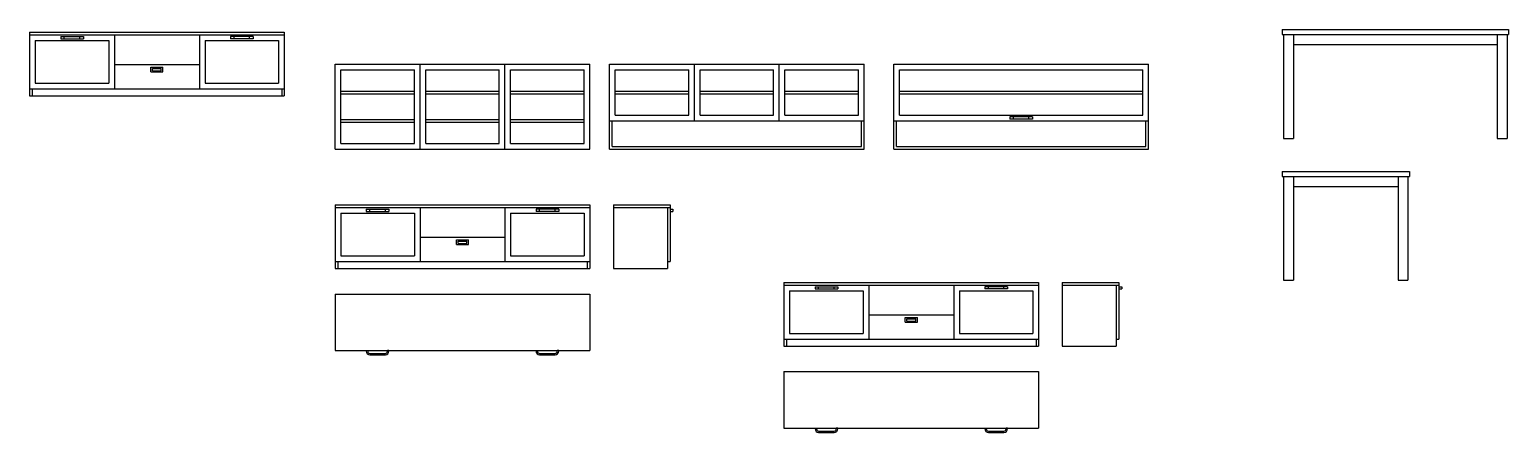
# Model space of a CAD drawing. Header units: millimetres. Extents: x -48 to 1636, y 140 to 1505.
# Drawn here: x 460 to 1506, y 140 to 425 of the extents above; entities that cross this region are included whole.
import ezdxf

# ---------------------------------------------------------------- set-up
doc = ezdxf.new("R2010")
doc.units = ezdxf.units.MM

# ---------------------------------------------------------------- blocks, each defined once
blk = doc.blocks.new('Z$W@#27578')
for p, q in [((0, 0), (0, 3.2)), ((0, 3.2), (8.6, 3.2)), ((0, 0), (8.6, 0)), ((1.2, 2.4), (7.4, 2.4)), ((1.2, 0.8), (1.2, 2.4)), ((1.2, 0.8), (7.4, 0.8)), ((7.4, 0.8), (7.4, 2.4)), ((8.6, 0), (8.6, 3.2))]:
    blk.add_line(p, q)
blk = doc.blocks.new('Z$W@#18045')
for p, q in [((0, 1.5), (16, 1.5)), ((0, 1.5), (0, 0)), ((0, 0), (16, 0)), ((2.5, 0), (2.5, 1.5)), ((13.5, 0), (13.5, 1.5)), ((16, 1.5), (16, 0))]:
    blk.add_line(p, q)
blk = doc.blocks.new('Z$W@#14975')
for p, q in [((0, 3), (0, 2.5)), ((0, 3), (1, 3)), ((1, 3), (1, 2.5)), ((2.5, 1), (13.5, 1)), ((2.5, 0), (13.5, 0)), ((16, 3), (15, 3)), ((15, 3), (15, 2.5)), ((16, 3), (16, 2.5))]:
    blk.add_line(p, q)
for centre, radius, start, end in [((2.5, 2.5), 2.5, 180, 270), ((2.5, 2.5), 1.5, 180, 270), ((13.5, 2.5), 1.5, 270, 0), ((13.5, 2.5), 2.5, 270, 0)]:
    blk.add_arc(centre, radius, start, end)

msp = doc.modelspace()

# ---------------------------------------------------------------- linework, layer by layer
for p, q in [((460.243, 422.896), (460.243, 377.896)), ((460.243, 422.896), (640.243, 422.896)), ((460.243, 421.096), (640.243, 421.096)), ((520.243, 421.096), (520.243, 382.896)), ((580.243, 421.096), (580.243, 382.896)), ((640.243, 422.896), (640.243, 377.896)), ((1345.508, 424.813), (1345.508, 421.213)), ((1345.508, 424.813), (1505.508, 424.813)), ((1345.508, 421.213), (1505.508, 421.213)), ((1346.508, 421.213), (1346.508, 347.813)), ((1353.508, 421.213), (1353.508, 347.813)), ((1497.508, 421.213), (1497.508, 347.813)), ((1504.508, 421.213), (1504.508, 347.813)), ((1505.508, 424.813), (1505.508, 421.213)), ((464.243, 417.096), (516.243, 417.096)), ((464.243, 417.096), (464.243, 386.896)), ((516.243, 417.096), (516.243, 386.896)), ((584.243, 417.096), (636.243, 417.096)), ((584.243, 417.096), (584.243, 386.896)), ((636.243, 417.096), (636.243, 386.896)), ((1353.508, 414.213), (1497.508, 414.213)), ((520.243, 400.096), (580.243, 400.096)), ((676.227, 340.267), (676.227, 400.267)), ((676.227, 400.267), (856.227, 400.267)), ((736.227, 340.267), (736.227, 400.267)), ((796.227, 340.267), (796.227, 400.267)), ((856.227, 340.267), (856.227, 400.267)), ((870.159, 340.267), (870.159, 400.267)), ((870.159, 400.267), (1050.159, 400.267)), ((930.159, 360.267), (930.159, 400.267)), ((990.159, 360.267), (990.159, 400.267)), ((1050.159, 340.267), (1050.159, 400.267)), ((1071.086, 340.267), (1071.086, 400.267)), ((1071.086, 400.267), (1251.086, 400.267)), ((1251.086, 340.267), (1251.086, 400.267)), ((464.243, 386.896), (516.243, 386.896)), ((584.243, 386.896), (636.243, 386.896)), ((680.227, 344.267), (680.227, 396.267)), ((680.227, 396.267), (732.227, 396.267)), ((732.227, 344.267), (732.227, 396.267)), ((740.227, 344.267), (740.227, 396.267)), ((740.227, 396.267), (792.227, 396.267)), ((792.227, 344.267), (792.227, 396.267)), ((800.227, 344.267), (800.227, 396.267)), ((800.227, 396.267), (852.227, 396.267)), ((852.227, 344.267), (852.227, 396.267)), ((874.159, 396.267), (926.159, 396.267)), ((874.159, 364.267), (874.159, 396.267)), ((926.159, 364.267), (926.159, 396.267)), ((934.159, 396.267), (986.159, 396.267)), ((934.159, 364.267), (934.159, 396.267)), ((986.159, 364.267), (986.159, 396.267)), ((994.159, 396.267), (1046.159, 396.267)), ((994.159, 364.267), (994.159, 396.267)), ((1046.159, 364.267), (1046.159, 396.267)), ((1075.086, 396.267), (1247.086, 396.267)), ((1075.086, 364.267), (1075.086, 396.267)), ((1247.086, 364.267), (1247.086, 396.267)), ((460.243, 382.896), (640.243, 382.896)), ((460.243, 377.896), (640.243, 377.896)), ((462.043, 382.896), (462.043, 377.896)), ((638.443, 382.896), (638.443, 377.896)), ((680.227, 381.167), (732.227, 381.167)), ((680.227, 379.367), (732.227, 379.367)), ((740.227, 381.167), (792.227, 381.167)), ((740.227, 379.367), (792.227, 379.367)), ((800.227, 381.167), (852.227, 381.167)), ((800.227, 379.367), (852.227, 379.367)), ((874.159, 381.167), (926.159, 381.167)), ((874.159, 379.367), (926.159, 379.367)), ((934.159, 381.167), (986.159, 381.167)), ((934.159, 379.367), (986.159, 379.367)), ((994.159, 381.167), (1046.159, 381.167)), ((994.159, 379.367), (1046.159, 379.367)), ((1075.086, 381.167), (1247.086, 381.167)), ((1075.086, 379.367), (1247.086, 379.367)), ((680.227, 361.167), (732.227, 361.167)), ((680.227, 359.367), (732.227, 359.367)), ((740.227, 361.167), (792.227, 361.167)), ((740.227, 359.367), (792.227, 359.367)), ((800.227, 361.167), (852.227, 361.167)), ((800.227, 359.367), (852.227, 359.367)), ((870.159, 360.267), (1050.159, 360.267)), ((871.959, 342.067), (871.959, 360.267)), ((874.159, 364.267), (926.159, 364.267)), ((934.159, 364.267), (986.159, 364.267)), ((994.159, 364.267), (1046.159, 364.267)), ((1048.359, 342.067), (1048.359, 360.267)), ((1071.086, 360.267), (1251.086, 360.267)), ((1072.886, 342.067), (1072.886, 360.267)), ((1075.086, 364.267), (1247.086, 364.267)), ((1249.286, 342.067), (1249.286, 360.267)), ((1346.508, 347.813), (1353.508, 347.813)), ((1497.508, 347.813), (1504.508, 347.813)), ((676.227, 340.267), (856.227, 340.267)), ((680.227, 344.267), (732.227, 344.267)), ((740.227, 344.267), (792.227, 344.267)), ((800.227, 344.267), (852.227, 344.267)), ((870.159, 340.267), (1050.159, 340.267)), ((871.959, 342.067), (1048.359, 342.067)), ((1071.086, 340.267), (1251.086, 340.267)), ((1072.886, 342.067), (1249.286, 342.067)), ((1345.508, 324.44), (1345.508, 320.84)), ((1345.508, 324.44), (1435.508, 324.44)), ((1435.508, 324.44), (1435.508, 320.84)), ((1345.508, 320.84), (1435.508, 320.84)), ((1346.508, 320.84), (1346.508, 247.44)), ((1353.508, 320.84), (1353.508, 247.44)), ((1353.508, 313.84), (1427.508, 313.84)), ((1427.508, 320.84), (1427.508, 247.44)), ((1434.508, 320.84), (1434.508, 247.44)), ((676.227, 300.783), (676.227, 255.783)), ((676.227, 300.783), (856.227, 300.783)), ((676.227, 298.983), (856.227, 298.983)), ((680.227, 294.983), (732.227, 294.983)), ((680.227, 294.983), (680.227, 264.783)), ((732.227, 294.983), (732.227, 264.783)), ((736.227, 298.983), (736.227, 260.783)), ((796.227, 298.983), (796.227, 260.783)), ((800.227, 294.983), (852.227, 294.983)), ((800.227, 294.983), (800.227, 264.783)), ((852.227, 294.983), (852.227, 264.783)), ((856.227, 300.783), (856.227, 255.783)), ((872.936, 300.783), (912.936, 300.783)), ((872.936, 300.783), (872.936, 255.783)), ((872.936, 298.983), (912.936, 298.983)), ((911.136, 298.983), (911.136, 255.783)), ((912.936, 300.783), (912.936, 260.783)), ((912.936, 297.733), (914.936, 297.733)), ((912.936, 297.733), (912.936, 296.233)), ((912.936, 296.233), (914.936, 296.233)), ((914.936, 297.733), (914.936, 296.233)), ((736.227, 277.983), (796.227, 277.983)), ((680.227, 264.783), (732.227, 264.783)), ((800.227, 264.783), (852.227, 264.783)), ((676.227, 260.783), (856.227, 260.783)), ((676.227, 255.783), (856.227, 255.783)), ((678.027, 260.783), (678.027, 255.783)), ((854.427, 260.783), (854.427, 255.783)), ((872.936, 255.783), (911.136, 255.783)), ((911.136, 260.783), (912.936, 260.783)), ((993.453, 245.865), (993.453, 200.865)), ((993.453, 245.865), (1173.453, 245.865)), ((993.453, 244.065), (1173.453, 244.065)), ((1053.453, 244.065), (1053.453, 205.865)), ((1113.453, 244.065), (1113.453, 205.865)), ((1173.453, 245.865), (1173.453, 200.865)), ((1190.162, 245.865), (1230.162, 245.865)), ((1190.162, 245.865), (1190.162, 200.865)), ((1190.162, 244.065), (1230.162, 244.065)), ((1228.362, 244.065), (1228.362, 200.865)), ((1230.162, 245.865), (1230.162, 205.865)), ((1230.162, 242.815), (1232.162, 242.815)), ((1230.162, 242.815), (1230.162, 241.315)), ((1230.162, 241.315), (1232.162, 241.315)), ((1232.162, 242.815), (1232.162, 241.315)), ((1346.508, 247.44), (1353.508, 247.44)), ((1427.508, 247.44), (1434.508, 247.44)), ((676.227, 237.762), (676.227, 197.762)), ((676.227, 237.762), (856.227, 237.762)), ((856.227, 237.762), (856.227, 197.762)), ((997.453, 240.065), (1049.453, 240.065)), ((997.453, 240.065), (997.453, 209.865)), ((1049.453, 240.065), (1049.453, 209.865)), ((1117.453, 240.065), (1169.453, 240.065)), ((1117.453, 240.065), (1117.453, 209.865)), ((1169.453, 240.065), (1169.453, 209.865)), ((1053.453, 223.065), (1113.453, 223.065)), ((997.453, 209.865), (1049.453, 209.865)), ((1117.453, 209.865), (1169.453, 209.865)), ((993.453, 205.865), (1173.453, 205.865)), ((993.453, 200.865), (1173.453, 200.865)), ((995.253, 205.865), (995.253, 200.865)), ((1171.653, 205.865), (1171.653, 200.865)), ((1190.162, 200.865), (1228.362, 200.865)), ((1228.362, 205.865), (1230.162, 205.865)), ((676.227, 197.762), (856.227, 197.762)), ((993.453, 182.844), (993.453, 142.844)), ((993.453, 182.844), (1173.453, 182.844)), ((1173.453, 182.844), (1173.453, 142.844)), ((993.453, 142.844), (1173.453, 142.844))]:
    msp.add_line(p, q)

# ---------------------------------------------------------------- block references
for name, p in [('Z$W@#18045', (482.243, 418.346)), ('Z$W@#27578', (545.943, 394.896)), ('Z$W@#18045', (698.227, 296.233)), ('Z$W@#27578', (761.927, 272.783)), ('Z$W@#18045', (1015.453, 241.315)), ('Z$W@#27578', (1079.153, 217.865)), ('Z$W@#14975', (698.227, 194.762)), ('Z$W@#14975', (818.227, 194.762)), ('Z$W@#14975', (1015.453, 139.844)), ('Z$W@#14975', (1135.453, 139.844))]:
    msp.add_blockref(name, p)
at = {"xscale": -0.9999999999999996}
for p in [(618.243, 418.346), (1169.086, 361.517), (834.227, 296.233), (1151.453, 241.315)]:
    msp.add_blockref('Z$W@#18045', p, dxfattribs=at)

doc.saveas('drawing.dxf')
